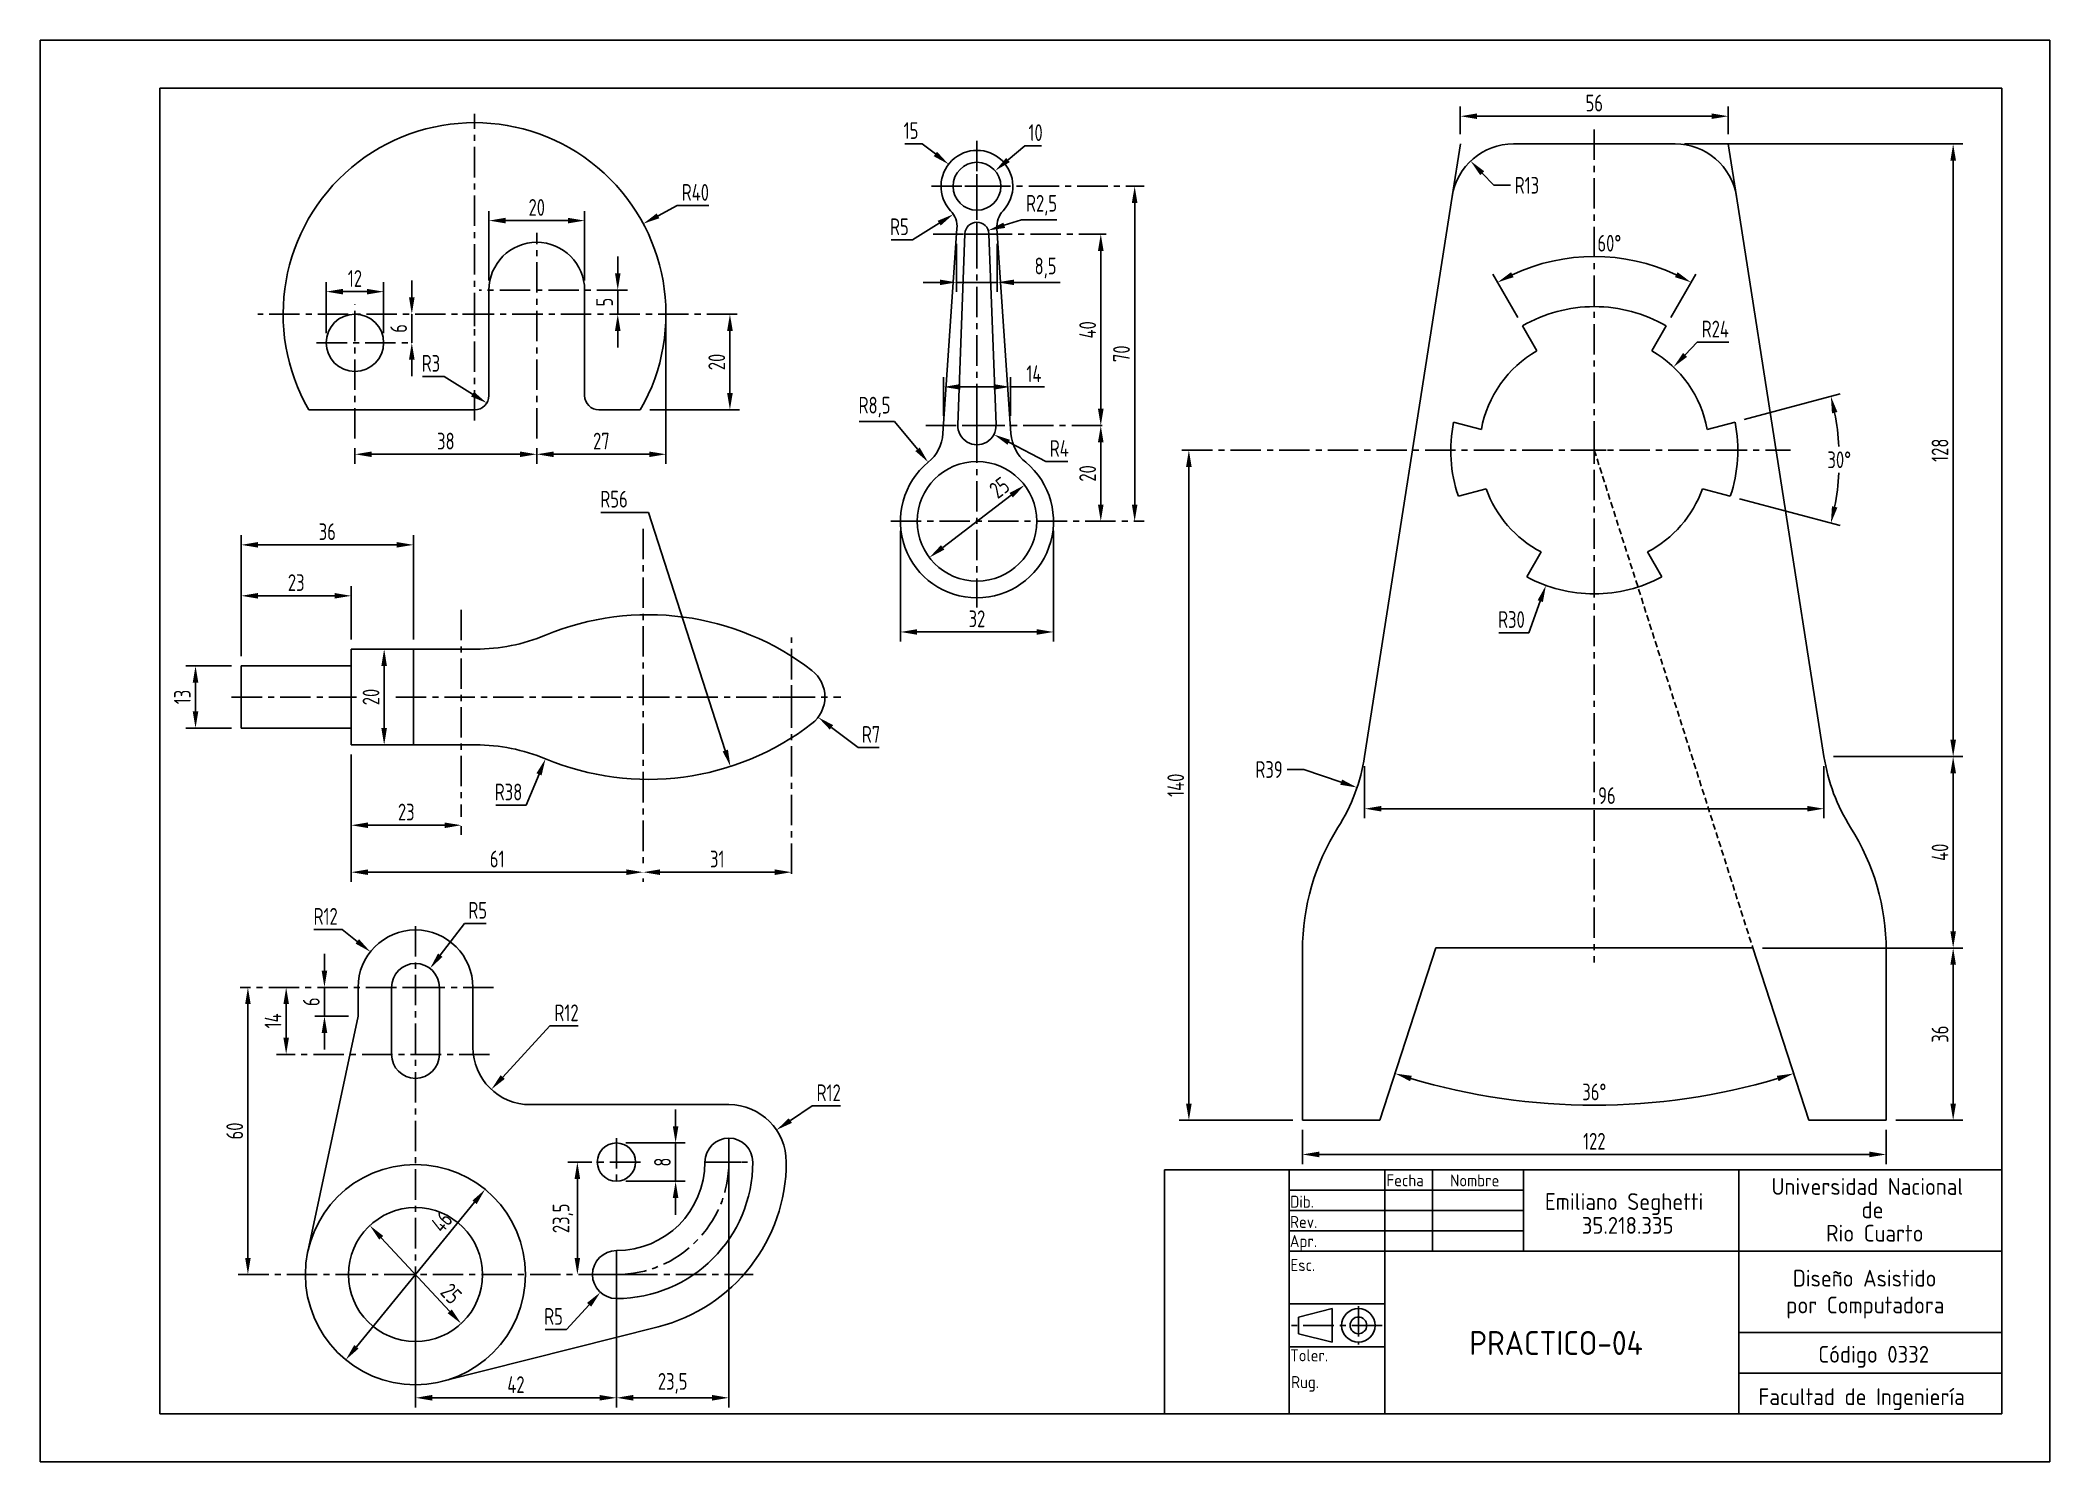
# Model space of a CAD drawing. Header units: inches. Extents: x 0 to 420, y 0 to 297.
import ezdxf

# ---------------------------------------------------------------- set-up
doc = ezdxf.new("R2010")
doc.units = ezdxf.units.IN
doc.header["$LTSCALE"] = 0.2
doc.header["$MEASUREMENT"] = 0
doc.linetypes.add('CENTER', pattern=[50.8, 31.75, -6.35, 6.35, -6.35])
doc.linetypes.add('HIDDEN', pattern=[9.525, 6.35, -3.175])
doc.layers.add('1', color=1, linetype='CENTER')
doc.layers.add('2', color=5, linetype='HIDDEN')
doc.styles.add('Mazufri', font='isocp.shx', dxfattribs={"width": 0.8})
doc.dimstyles.new('mazufri', dxfattribs={"dimtxt": 3.5, "dimasz": 3.5, "dimexe": 2, "dimexo": 2, "dimgap": 1, "dimtad": 1, "dimzin": 9, "dimtxsty": 'Mazufri', "dimblk2": 'CLOSEDBLANK', "dimcen": 2.5, "dimclrd": 1, "dimclre": 1, "dimclrt": 5, "dimadec": 0, "dimazin": 0, "dimtm": 1e-09, "dimtfac": 1, "dimtdec": 0, "dimtmove": 0, "dimatfit": 3, "dimfxl": 0, "dimarcsym": 0})
doc.dimstyles.new('mazufri radio', dxfattribs={"dimtxt": 3.5, "dimasz": 3.5, "dimexe": 2, "dimexo": 2, "dimgap": 1, "dimtad": 1, "dimtih": 1, "dimtoh": 1, "dimzin": 9, "dimtxsty": 'Mazufri', "dimcen": 2.5, "dimclrd": 1, "dimclre": 1, "dimclrt": 5, "dimadec": 0, "dimazin": 0, "dimtm": 1e-09, "dimtfac": 1, "dimtmove": 0, "dimatfit": 3, "dimfxl": 0, "dimarcsym": 0})

msp = doc.modelspace()

# ---------------------------------------------------------------- texts
at = {"color": 5, "style": 'Mazufri'}
for s, height, p in [('Fecha', 2.5, (281.361, 57.559)), ('Nombre', 2.5, (294.665, 57.539)), ('Universidad Nacional', 3.5, (361.838, 55.767)), ('Dib.', 2.5, (261.222, 53.085)), ('Emiliano Seghetti', 3.5, (314.489, 52.619)), ('Rev.', 2.5, (261.222, 48.86)), ('35.218.335', 3.5, (322.192, 47.637)), ('de', 3.5, (380.653, 50.887)), ('Apr.', 2.5, (261.158, 44.858)), ('Rio Cuarto', 3.5, (373.236, 46.008)), ('Esc.', 2.5, (261.318, 39.857)), ('Diseño Asistido', 3.5, (366.292, 36.61)), ('por Computadora', 3.5, (364.908, 31.008)), ('PRACTICO-04', 5, (298.673, 22.322)), ('Toler.', 2.5, (261.259, 20.989)), ('Código 0332', 3.5, (371.607, 20.707)), ('Rug.', 2.5, (261.451, 15.41)), ('Facultad de Ingeniería', 3.5, (359.124, 11.852))]:
    msp.add_text(s, height=height, dxfattribs=at).set_placement(p)
at = {"color": 5, "char_height": 3.5, "attachment_point": 5, "style": 'Mazufri'}
for s, insert in [('60°', (327.94, 254.584)), ('96', (327.431, 139.187))]:
    msp.add_mtext(s, dxfattribs=dict(at, insert=insert))

# ---------------------------------------------------------------- blocks, each defined once
blk = doc.blocks.new('*D11')
at = {"color": 1, "lineweight": -2}
for p, q in [((42.01, 168.28), (42.01, 182.92)), ((45.51, 180.92), (61.51, 180.92)), ((65.01, 171.78), (65.01, 182.92))]:
    blk.add_line(p, q, dxfattribs=at)
at = {"color": 1}
for points in [[(45.51, 181.51), (45.51, 180.34), (42.01, 180.92)], [(61.51, 181.51), (61.51, 180.34), (65.01, 180.92)]]:
    blk.add_solid(points, dxfattribs=at)
at = {"layer": 'Defpoints', "color": 0}
for p in [(65.01, 180.92), (65.01, 169.78), (42.01, 166.28)]:
    blk.add_point(p, dxfattribs=at)
at = {"color": 5, "insert": (53.51, 183.68), "char_height": 3.5, "attachment_point": 5, "style": 'Mazufri'}
blk.add_mtext('23', dxfattribs=at)
blk = doc.blocks.new('_ClosedBlank')
at = {"color": 0, "linetype": 'ByBlock', "lineweight": -2}
for p, q in [((-1, 0.17), (0, 0)), ((-1, 0.17), (-1, -0.17)), ((0, 0), (-1, -0.17))]:
    blk.add_line(p, q, dxfattribs=at)
blk = doc.blocks.new('*D12')
at = {"color": 1, "lineweight": -2}
for p, q in [((42.01, 168.28), (42.01, 193.57)), ((78.01, 171.78), (78.01, 193.57)), ((45.51, 191.57), (74.51, 191.57))]:
    blk.add_line(p, q, dxfattribs=at)
at = {"color": 1}
for points in [[(45.51, 192.15), (45.51, 190.99), (42.01, 191.57)], [(74.51, 192.15), (74.51, 190.99), (78.01, 191.57)]]:
    blk.add_solid(points, dxfattribs=at)
at = {"layer": 'Defpoints', "color": 0}
for p in [(78.01, 191.57), (78.01, 169.78), (42.01, 166.28)]:
    blk.add_point(p, dxfattribs=at)
at = {"color": 5, "insert": (60.01, 194.32), "char_height": 3.5, "attachment_point": 5, "style": 'Mazufri'}
blk.add_mtext('36', dxfattribs=at)
blk = doc.blocks.new('*D13')
at = {"color": 1, "lineweight": -2}
for p, q in [((40.01, 166.28), (30.46, 166.28)), ((32.46, 162.78), (32.46, 156.78)), ((40.01, 153.28), (30.46, 153.28))]:
    blk.add_line(p, q, dxfattribs=at)
at = {"color": 1}
for points in [[(31.88, 162.78), (33.05, 162.78), (32.46, 166.28)], [(31.88, 156.78), (33.05, 156.78), (32.46, 153.28)]]:
    blk.add_solid(points, dxfattribs=at)
at = {"layer": 'Defpoints', "color": 0}
for p in [(42.01, 166.28), (32.46, 153.28), (42.01, 153.28)]:
    blk.add_point(p, dxfattribs=at)
at = {"color": 5, "insert": (29.71, 159.78), "char_height": 3.5, "attachment_point": 5, "rotation": 90, "style": 'Mazufri'}
blk.add_mtext('13', dxfattribs=at)
blk = doc.blocks.new('*D14')
at = {"color": 1, "lineweight": -2}
for p, q in [((65.01, 147.78), (65.01, 130.99)), ((68.51, 132.99), (84.51, 132.99)), ((88.01, 132.78), (88.01, 130.99))]:
    blk.add_line(p, q, dxfattribs=at)
at = {"color": 1}
for points in [[(68.51, 133.57), (68.51, 132.4), (65.01, 132.99)], [(84.51, 133.57), (84.51, 132.4), (88.01, 132.99)]]:
    blk.add_solid(points, dxfattribs=at)
at = {"layer": 'Defpoints', "color": 0}
for p in [(65.01, 149.78), (88.01, 134.78), (88.01, 132.99)]:
    blk.add_point(p, dxfattribs=at)
at = {"color": 5, "insert": (76.51, 135.74), "char_height": 3.5, "attachment_point": 5, "style": 'Mazufri'}
blk.add_mtext('23', dxfattribs=at)
blk = doc.blocks.new('*D15')
at = {"color": 1, "lineweight": -2}
for p, q in [((65.01, 147.78), (65.01, 121.18)), ((68.51, 123.18), (122.51, 123.18)), ((126.01, 121.88), (126.01, 121.18))]:
    blk.add_line(p, q, dxfattribs=at)
at = {"color": 1}
for points in [[(68.51, 123.76), (68.51, 122.6), (65.01, 123.18)], [(122.51, 123.76), (122.51, 122.6), (126.01, 123.18)]]:
    blk.add_solid(points, dxfattribs=at)
at = {"layer": 'Defpoints', "color": 0}
for p in [(65.01, 149.78), (126.01, 123.88), (126.01, 123.18)]:
    blk.add_point(p, dxfattribs=at)
at = {"color": 5, "insert": (95.51, 125.93), "char_height": 3.5, "attachment_point": 5, "style": 'Mazufri'}
blk.add_mtext('61', dxfattribs=at)
blk = doc.blocks.new('*D16')
at = {"color": 1, "lineweight": -2}
for p, q in [((126.01, 121.88), (126.01, 121.18)), ((129.51, 123.18), (153.51, 123.18)), ((157.01, 124.83), (157.01, 125.18))]:
    blk.add_line(p, q, dxfattribs=at)
at = {"color": 1}
for points in [[(129.51, 123.76), (129.51, 122.6), (126.01, 123.18)], [(153.51, 123.76), (153.51, 122.6), (157.01, 123.18)]]:
    blk.add_solid(points, dxfattribs=at)
at = {"layer": 'Defpoints', "color": 0}
for p in [(126.01, 123.88), (157.01, 123.18), (157.01, 122.83)]:
    blk.add_point(p, dxfattribs=at)
at = {"color": 5, "insert": (141.51, 125.93), "char_height": 3.5, "attachment_point": 5, "style": 'Mazufri'}
blk.add_mtext('31', dxfattribs=at)
blk = doc.blocks.new('*D17')
at = {"color": 1, "lineweight": -2}
for p, q in [((73.51, 169.78), (73.89, 169.78)), ((71.89, 166.28), (71.89, 153.28)), ((73.51, 149.78), (73.89, 149.78))]:
    blk.add_line(p, q, dxfattribs=at)
at = {"color": 1}
for points in [[(71.3, 166.28), (72.47, 166.28), (71.89, 169.78)], [(71.3, 153.28), (72.47, 153.28), (71.89, 149.78)]]:
    blk.add_solid(points, dxfattribs=at)
at = {"layer": 'Defpoints', "color": 0}
for p in [(71.51, 169.78), (71.51, 149.78), (71.89, 149.78)]:
    blk.add_point(p, dxfattribs=at)
at = {"color": 5, "insert": (69.14, 159.78), "char_height": 3.5, "attachment_point": 5, "rotation": 90, "style": 'Mazufri'}
blk.add_mtext('20', dxfattribs=at)
blk = doc.blocks.new('*D18')
at = {"color": 1, "lineweight": -2}
for p, q in [((154.51, 159.78), (159.51, 159.78)), ((157.01, 157.28), (157.01, 162.28)), ((170.96, 149.21), (165.38, 153.44)), ((175.32, 149.21), (170.96, 149.21))]:
    blk.add_line(p, q, dxfattribs=at)
at = {"color": 1}
blk.add_solid([(165.73, 153.9), (165.03, 152.97), (162.59, 155.55)], dxfattribs=at)
at = {"layer": 'Defpoints', "color": 0}
for p in [(157.01, 159.78), (162.59, 155.55)]:
    blk.add_point(p, dxfattribs=at)
at = {"color": 5, "insert": (173.64, 151.96), "char_height": 3.5, "attachment_point": 5, "style": 'Mazufri'}
blk.add_mtext('R7', dxfattribs=at)
blk = doc.blocks.new('*D19')
at = {"color": 1, "lineweight": -2}
for p, q in [((117.2, 198.36), (127.16, 198.36)), ((127.16, 198.36), (143.18, 148.61))]:
    blk.add_line(p, q, dxfattribs=at)
at = {"color": 1}
blk.add_solid([(143.74, 148.79), (142.63, 148.43), (144.26, 145.28)], dxfattribs=at)
at = {"layer": 'Defpoints', "color": 0}
for p in [(127.09, 198.58), (144.26, 145.28)]:
    blk.add_point(p, dxfattribs=at)
at = {"color": 5, "insert": (119.93, 201.11), "char_height": 3.5, "attachment_point": 5, "style": 'Mazufri'}
blk.add_mtext('R56', dxfattribs=at)
blk = doc.blocks.new('*D20')
at = {"layer": '1', "color": 1, "linetype": 'ByBlock', "lineweight": -2}
for p, q in [((180.68, 275.37), (184.32, 275.37)), ((184.32, 275.37), (187.09, 273.23)), ((195.78, 263.99), (195.78, 268.99)), ((193.28, 266.49), (198.28, 266.49))]:
    blk.add_line(p, q, dxfattribs=at)
at = {"layer": '1', "color": 1, "linetype": 'ByBlock'}
blk.add_solid([(187.44, 273.69), (186.73, 272.77), (189.85, 271.08)], dxfattribs=at)
at = {"layer": 'Defpoints', "color": 0, "linetype": 'ByBlock'}
for p in [(189.85, 271.08), (201.7, 261.89)]:
    blk.add_point(p, dxfattribs=at)
at = {"layer": '1', "color": 5, "linetype": 'ByBlock', "insert": (182, 278.12), "char_height": 3.5, "attachment_point": 5, "style": 'Mazufri'}
blk.add_mtext('15', dxfattribs=at)
blk = doc.blocks.new('*D21')
at = {"color": 1, "lineweight": -2}
blk.add_line((188.62, 191.03), (202.94, 201.94), dxfattribs=at)
at = {"color": 1}
for points in [[(202.58, 202.4), (203.29, 201.47), (205.72, 204.06)], [(188.26, 191.5), (188.97, 190.57), (185.83, 188.91)]]:
    blk.add_solid(points, dxfattribs=at)
at = {"layer": 'Defpoints', "color": 0}
for p in [(205.72, 204.06), (185.83, 188.91)]:
    blk.add_point(p, dxfattribs=at)
at = {"color": 5, "insert": (194.11, 198.67), "char_height": 3.5, "attachment_point": 5, "rotation": 37.2868, "style": 'Mazufri'}
blk.add_mtext('          25', dxfattribs=at)
blk = doc.blocks.new('*D22')
at = {"color": 1, "lineweight": -2}
blk.add_line((221.66, 199.99), (221.66, 212.99), dxfattribs=at)
at = {"color": 1}
for points in [[(221.07, 212.99), (222.24, 212.99), (221.66, 216.49)], [(221.07, 199.99), (222.24, 199.99), (221.66, 196.49)]]:
    blk.add_solid(points, dxfattribs=at)
at = {"layer": 'Defpoints', "color": 0}
for p in [(195.78, 216.49), (221.66, 216.49), (195.78, 196.49)]:
    blk.add_point(p, dxfattribs=at)
at = {"color": 5, "insert": (218.91, 206.49), "char_height": 3.5, "attachment_point": 5, "rotation": 90, "style": 'Mazufri'}
blk.add_mtext('20', dxfattribs=at)
blk = doc.blocks.new('*D23')
at = {"color": 1, "lineweight": -2}
blk.add_line((221.66, 219.99), (221.66, 252.99), dxfattribs=at)
at = {"color": 1}
for points in [[(221.07, 252.99), (222.24, 252.99), (221.66, 256.49)], [(221.07, 219.99), (222.24, 219.99), (221.66, 216.49)]]:
    blk.add_solid(points, dxfattribs=at)
at = {"layer": 'Defpoints', "color": 0}
for p in [(195.78, 256.49), (221.66, 256.49), (195.78, 216.49)]:
    blk.add_point(p, dxfattribs=at)
at = {"color": 5, "insert": (218.91, 236.49), "char_height": 3.5, "attachment_point": 5, "rotation": 90, "style": 'Mazufri'}
blk.add_mtext('40', dxfattribs=at)
blk = doc.blocks.new('*D24')
at = {"color": 1, "lineweight": -2}
blk.add_line((228.74, 199.99), (228.74, 262.99), dxfattribs=at)
at = {"color": 1}
for points in [[(228.15, 262.99), (229.32, 262.99), (228.74, 266.49)], [(228.15, 199.99), (229.32, 199.99), (228.74, 196.49)]]:
    blk.add_solid(points, dxfattribs=at)
at = {"layer": 'Defpoints', "color": 0}
for p in [(195.78, 266.49), (228.74, 266.49), (195.78, 196.49)]:
    blk.add_point(p, dxfattribs=at)
at = {"color": 5, "insert": (225.99, 231.49), "char_height": 3.5, "attachment_point": 5, "rotation": 90, "style": 'Mazufri'}
blk.add_mtext('70', dxfattribs=at)
blk = doc.blocks.new('*D25')
at = {"color": 1, "lineweight": -2}
for p, q in [((205.77, 274.94), (202.27, 271.98)), ((209.29, 274.94), (205.77, 274.94)), ((195.78, 263.99), (195.78, 268.99)), ((193.28, 266.49), (198.28, 266.49))]:
    blk.add_line(p, q, dxfattribs=at)
at = {"color": 1}
blk.add_solid([(201.89, 272.42), (202.64, 271.53), (199.59, 269.72)], dxfattribs=at)
at = {"layer": 'Defpoints', "color": 0}
for p in [(199.59, 269.72), (191.96, 263.26)]:
    blk.add_point(p, dxfattribs=at)
at = {"color": 5, "insert": (208.03, 277.69), "char_height": 3.5, "attachment_point": 5, "style": 'Mazufri'}
blk.add_mtext('10', dxfattribs=at)
blk = doc.blocks.new('*D26')
at = {"color": 1, "lineweight": -2}
for p, q in [((179.78, 194.49), (179.78, 171.37)), ((211.78, 194.49), (211.78, 171.37)), ((208.28, 173.37), (183.28, 173.37))]:
    blk.add_line(p, q, dxfattribs=at)
at = {"color": 1}
for points in [[(183.28, 173.95), (183.28, 172.79), (179.78, 173.37)], [(208.28, 173.95), (208.28, 172.79), (211.78, 173.37)]]:
    blk.add_solid(points, dxfattribs=at)
at = {"layer": 'Defpoints', "color": 0}
for p in [(179.78, 196.49), (211.78, 196.49), (179.78, 173.37)]:
    blk.add_point(p, dxfattribs=at)
at = {"color": 5, "insert": (195.78, 176.12), "char_height": 3.5, "attachment_point": 5, "style": 'Mazufri'}
blk.add_mtext('32', dxfattribs=at)
blk = doc.blocks.new('*D27')
at = {"color": 1, "lineweight": -2}
for p, q in [((65.78, 211.78), (65.78, 208.49)), ((69.28, 210.49), (100.28, 210.49)), ((103.78, 211.78), (103.78, 208.49))]:
    blk.add_line(p, q, dxfattribs=at)
at = {"color": 1}
for points in [[(69.28, 211.07), (69.28, 209.91), (65.78, 210.49)], [(100.28, 211.07), (100.28, 209.91), (103.78, 210.49)]]:
    blk.add_solid(points, dxfattribs=at)
at = {"layer": 'Defpoints', "color": 0}
for p in [(65.78, 213.78), (103.78, 213.78), (103.78, 210.49)]:
    blk.add_point(p, dxfattribs=at)
at = {"color": 5, "insert": (84.78, 213.24), "char_height": 3.5, "attachment_point": 5, "style": 'Mazufri'}
blk.add_mtext('38', dxfattribs=at)
blk = doc.blocks.new('*D28')
at = {"color": 1, "lineweight": -2}
for p, q in [((130.78, 237.78), (130.78, 208.49)), ((103.78, 211.78), (103.78, 208.49)), ((107.28, 210.49), (127.28, 210.49))]:
    blk.add_line(p, q, dxfattribs=at)
at = {"color": 1}
for points in [[(107.28, 211.07), (107.28, 209.91), (103.78, 210.49)], [(127.28, 211.07), (127.28, 209.91), (130.78, 210.49)]]:
    blk.add_solid(points, dxfattribs=at)
at = {"layer": 'Defpoints', "color": 0}
for p in [(130.78, 239.78), (103.78, 213.78), (130.78, 210.49)]:
    blk.add_point(p, dxfattribs=at)
at = {"color": 5, "insert": (117.28, 213.24), "char_height": 3.5, "attachment_point": 5, "style": 'Mazufri'}
blk.add_mtext('27', dxfattribs=at)
blk = doc.blocks.new('*D29')
at = {"color": 1, "lineweight": -2}
for p, q in [((144.15, 236.28), (144.15, 223.28)), ((127.42, 219.78), (146.15, 219.78))]:
    blk.add_line(p, q, dxfattribs=at)
at = {"color": 1}
for points in [[(143.57, 236.28), (144.74, 236.28), (144.15, 239.78)], [(143.57, 223.28), (144.74, 223.28), (144.15, 219.78)]]:
    blk.add_solid(points, dxfattribs=at)
at = {"layer": 'Defpoints', "color": 0}
for p in [(130.78, 239.78), (125.42, 219.78), (144.15, 219.78)]:
    blk.add_point(p, dxfattribs=at)
at = {"color": 5, "insert": (141.4, 229.78), "char_height": 3.5, "attachment_point": 5, "rotation": 90, "style": 'Mazufri'}
blk.add_mtext('20', dxfattribs=at)
blk = doc.blocks.new('*D30')
at = {"color": 1, "lineweight": -2}
for p, q in [((93.78, 246.78), (93.78, 261.31)), ((113.78, 246.78), (113.78, 261.31)), ((110.28, 259.31), (97.28, 259.31))]:
    blk.add_line(p, q, dxfattribs=at)
at = {"color": 1}
for points in [[(97.28, 259.9), (97.28, 258.73), (93.78, 259.31)], [(110.28, 259.9), (110.28, 258.73), (113.78, 259.31)]]:
    blk.add_solid(points, dxfattribs=at)
at = {"layer": 'Defpoints', "color": 0}
for p in [(93.78, 259.31), (93.78, 244.78), (113.78, 244.78)]:
    blk.add_point(p, dxfattribs=at)
at = {"color": 5, "insert": (103.78, 262.06), "char_height": 3.5, "attachment_point": 5, "style": 'Mazufri'}
blk.add_mtext('20', dxfattribs=at)
blk = doc.blocks.new('*D31')
at = {"color": 1, "lineweight": -2}
for p, q in [((120.71, 248.28), (120.71, 251.78)), ((120.71, 244.78), (120.71, 239.78)), ((120.71, 236.28), (120.71, 232.78))]:
    blk.add_line(p, q, dxfattribs=at)
at = {"color": 1}
for points in [[(120.13, 248.28), (121.29, 248.28), (120.71, 244.78)], [(120.13, 236.28), (121.29, 236.28), (120.71, 239.78)]]:
    blk.add_solid(points, dxfattribs=at)
at = {"layer": 'Defpoints', "color": 0}
for p in [(113.78, 244.78), (113.78, 239.78), (120.71, 239.78)]:
    blk.add_point(p, dxfattribs=at)
at = {"color": 5, "insert": (117.96, 242.28), "char_height": 3.5, "attachment_point": 5, "rotation": 90, "style": 'Mazufri'}
blk.add_mtext('5', dxfattribs=at)
blk = doc.blocks.new('*D32')
at = {"color": 1, "lineweight": -2}
for p, q in [((77.67, 243.28), (77.67, 246.78)), ((77.67, 233.78), (77.67, 239.78)), ((77.67, 230.28), (77.67, 226.78))]:
    blk.add_line(p, q, dxfattribs=at)
at = {"color": 1}
for points in [[(77.08, 243.28), (78.25, 243.28), (77.67, 239.78)], [(77.08, 230.28), (78.25, 230.28), (77.67, 233.78)]]:
    blk.add_solid(points, dxfattribs=at)
at = {"layer": 'Defpoints', "color": 0}
for p in [(65.78, 239.78), (77.67, 239.78), (71.78, 233.78)]:
    blk.add_point(p, dxfattribs=at)
at = {"color": 5, "insert": (74.92, 236.78), "char_height": 3.5, "attachment_point": 5, "rotation": 90, "style": 'Mazufri'}
blk.add_mtext('6', dxfattribs=at)
blk = doc.blocks.new('*D33')
at = {"color": 1, "lineweight": -2}
for p, q in [((59.78, 235.78), (59.78, 246.47)), ((68.28, 244.47), (63.28, 244.47)), ((71.78, 235.78), (71.78, 246.47))]:
    blk.add_line(p, q, dxfattribs=at)
at = {"color": 1}
for points in [[(63.28, 245.05), (63.28, 243.88), (59.78, 244.47)], [(68.28, 245.05), (68.28, 243.88), (71.78, 244.47)]]:
    blk.add_solid(points, dxfattribs=at)
at = {"layer": 'Defpoints', "color": 0}
for p in [(59.78, 244.47), (59.78, 233.78), (71.78, 233.78)]:
    blk.add_point(p, dxfattribs=at)
at = {"color": 5, "insert": (65.78, 247.22), "char_height": 3.5, "attachment_point": 5, "style": 'Mazufri'}
blk.add_mtext('12', dxfattribs=at)
blk = doc.blocks.new('*D34')
at = {"color": 1, "lineweight": -2}
for p, q in [((79.93, 226.74), (84.41, 226.74)), ((84.41, 226.74), (90.35, 223.04))]:
    blk.add_line(p, q, dxfattribs=at)
at = {"color": 1}
blk.add_solid([(90.66, 223.54), (90.05, 222.55), (93.33, 221.2)], dxfattribs=at)
at = {"layer": 'Defpoints', "color": 0}
for p in [(90.78, 222.78), (93.33, 221.2)]:
    blk.add_point(p, dxfattribs=at)
at = {"color": 5, "insert": (81.67, 229.49), "char_height": 3.5, "attachment_point": 5, "style": 'Mazufri'}
blk.add_mtext('R3', dxfattribs=at)
blk = doc.blocks.new('*D35')
at = {"color": 1, "lineweight": -2}
for p, q in [((101.54, 137.18), (104.25, 143.64)), ((95.22, 137.18), (101.54, 137.18))]:
    blk.add_line(p, q, dxfattribs=at)
at = {"color": 1}
blk.add_solid([(103.72, 143.86), (104.79, 143.41), (105.61, 146.86)], dxfattribs=at)
at = {"layer": 'Defpoints', "color": 0}
for p in [(120.32, 181.9), (105.61, 146.86)]:
    blk.add_point(p, dxfattribs=at)
at = {"color": 5, "insert": (97.88, 139.93), "char_height": 3.5, "attachment_point": 5, "style": 'Mazufri'}
blk.add_mtext('R38', dxfattribs=at)
blk = doc.blocks.new('*D36')
at = {"color": 1, "lineweight": -2}
for p, q in [((182.31, 255.27), (187.89, 258.78)), ((177.83, 255.27), (182.31, 255.27))]:
    blk.add_line(p, q, dxfattribs=at)
at = {"color": 1}
blk.add_solid([(187.58, 259.27), (188.2, 258.28), (190.85, 260.64)], dxfattribs=at)
at = {"layer": 'Defpoints', "color": 0}
for p in [(190.85, 260.64), (186.62, 257.98)]:
    blk.add_point(p, dxfattribs=at)
at = {"color": 5, "insert": (179.57, 258.02), "char_height": 3.5, "attachment_point": 5, "style": 'Mazufri'}
blk.add_mtext('R5', dxfattribs=at)
blk = doc.blocks.new('*D37')
at = {"color": 1, "lineweight": -2}
for p, q in [((193.28, 256.49), (198.28, 256.49)), ((195.78, 253.99), (195.78, 258.99)), ((205.07, 259.5), (201.48, 258.34)), ((212.49, 259.5), (205.07, 259.5))]:
    blk.add_line(p, q, dxfattribs=at)
at = {"color": 1}
blk.add_solid([(201.3, 258.89), (201.66, 257.78), (198.16, 257.26)], dxfattribs=at)
at = {"layer": 'Defpoints', "color": 0}
for p in [(195.78, 256.49), (198.16, 257.26)]:
    blk.add_point(p, dxfattribs=at)
at = {"color": 5, "insert": (209.28, 262.52), "char_height": 3.5, "attachment_point": 5, "style": 'Mazufri'}
blk.add_mtext('R2,5', dxfattribs=at)
blk = doc.blocks.new('*D38')
at = {"color": 1, "lineweight": -2}
for p, q in [((171.16, 217.33), (178.57, 217.33)), ((178.57, 217.33), (183.36, 211.53))]:
    blk.add_line(p, q, dxfattribs=at)
at = {"color": 1}
blk.add_solid([(183.81, 211.9), (182.91, 211.15), (185.59, 208.83)], dxfattribs=at)
at = {"layer": 'Defpoints', "color": 0}
for p in [(180.18, 215.38), (185.59, 208.83)]:
    blk.add_point(p, dxfattribs=at)
at = {"color": 5, "insert": (174.37, 220.34), "char_height": 3.5, "attachment_point": 5, "style": 'Mazufri'}
blk.add_mtext('R8,5', dxfattribs=at)
blk = doc.blocks.new('*D39')
at = {"color": 1, "lineweight": -2}
for p, q in [((195.78, 213.99), (195.78, 218.99)), ((193.28, 216.49), (198.28, 216.49)), ((210.16, 208.95), (202.42, 213.01)), ((214.8, 208.95), (210.16, 208.95))]:
    blk.add_line(p, q, dxfattribs=at)
at = {"color": 1}
blk.add_solid([(202.69, 213.52), (202.15, 212.49), (199.32, 214.63)], dxfattribs=at)
at = {"layer": 'Defpoints', "color": 0}
for p in [(195.78, 216.49), (199.32, 214.63)]:
    blk.add_point(p, dxfattribs=at)
at = {"color": 5, "insert": (212.98, 211.7), "char_height": 3.5, "attachment_point": 5, "style": 'Mazufri'}
blk.add_mtext('R4', dxfattribs=at)
blk = doc.blocks.new('*D40')
at = {"color": 1, "lineweight": -2}
for p, q in [((188.78, 218.49), (188.78, 226.57)), ((199.28, 224.57), (192.28, 224.57)), ((202.78, 218.49), (202.78, 226.57))]:
    blk.add_line(p, q, dxfattribs=at)
at = {"color": 1}
for points in [[(192.28, 225.15), (192.28, 223.99), (188.78, 224.57)], [(199.28, 225.15), (199.28, 223.99), (202.78, 224.57)]]:
    blk.add_solid(points, dxfattribs=at)
at = {"layer": 'Defpoints', "color": 0}
for p in [(202.78, 224.57), (188.78, 216.49), (202.78, 216.49)]:
    blk.add_point(p, dxfattribs=at)
at = {"color": 5, "insert": (207.68, 227.32), "char_height": 3.5, "attachment_point": 5, "style": 'Mazufri'}
blk.add_mtext('14', dxfattribs=at)
blk = doc.blocks.new('*D41')
at = {"color": 1, "lineweight": -2}
for p, q in [((191.53, 254.49), (191.53, 244.41)), ((200.03, 254.49), (200.03, 244.41)), ((188.03, 246.41), (184.53, 246.41)), ((191.53, 246.41), (200.03, 246.41)), ((203.53, 246.41), (213.2, 246.41))]:
    blk.add_line(p, q, dxfattribs=at)
at = {"color": 1}
for points in [[(188.03, 246.99), (188.03, 245.83), (191.53, 246.41)], [(203.53, 246.99), (203.53, 245.83), (200.03, 246.41)]]:
    blk.add_solid(points, dxfattribs=at)
at = {"layer": 'Defpoints', "color": 0}
for p in [(191.53, 256.49), (200.03, 256.49), (200.03, 246.41)]:
    blk.add_point(p, dxfattribs=at)
at = {"color": 5, "insert": (210.11, 249.42), "char_height": 3.5, "attachment_point": 5, "style": 'Mazufri'}
blk.add_mtext('8,5', dxfattribs=at)
blk = doc.blocks.new('*D42')
at = {"color": 1, "lineweight": -2}
for p, q in [((132.8, 70.11), (132.8, 73.61)), ((122.43, 66.61), (134.8, 66.61)), ((132.8, 66.61), (132.8, 58.61)), ((122.43, 58.61), (134.8, 58.61)), ((132.8, 55.11), (132.8, 51.61))]:
    blk.add_line(p, q, dxfattribs=at)
at = {"color": 1}
for points in [[(132.21, 70.11), (133.38, 70.11), (132.8, 66.61)], [(132.21, 55.11), (133.38, 55.11), (132.8, 58.61)]]:
    blk.add_solid(points, dxfattribs=at)
at = {"layer": 'Defpoints', "color": 0}
for p in [(120.43, 66.61), (120.43, 58.61), (132.8, 58.61)]:
    blk.add_point(p, dxfattribs=at)
at = {"color": 5, "insert": (130.05, 62.61), "char_height": 3.5, "attachment_point": 5, "rotation": 90, "style": 'Mazufri'}
blk.add_mtext('8', dxfattribs=at)
blk = doc.blocks.new('*D43')
at = {"color": 1, "lineweight": -2}
blk.add_line((112.27, 59.11), (112.27, 42.61), dxfattribs=at)
at = {"color": 1}
for points in [[(111.68, 59.11), (112.85, 59.11), (112.27, 62.61)], [(111.68, 42.61), (112.85, 42.61), (112.27, 39.11)]]:
    blk.add_solid(points, dxfattribs=at)
at = {"layer": 'Defpoints', "color": 0}
for p in [(120.43, 62.61), (112.27, 39.11), (120.43, 39.11)]:
    blk.add_point(p, dxfattribs=at)
at = {"color": 5, "insert": (109.25, 50.86), "char_height": 3.5, "attachment_point": 5, "rotation": 90, "style": 'Mazufri'}
blk.add_mtext('23,5', dxfattribs=at)
blk = doc.blocks.new('*D44')
at = {"color": 1, "lineweight": -2}
for p, q in [((78.43, 37.11), (78.43, 11.37)), ((120.43, 37.11), (120.43, 11.37)), ((81.93, 13.37), (116.93, 13.37))]:
    blk.add_line(p, q, dxfattribs=at)
at = {"color": 1}
for points in [[(81.93, 13.96), (81.93, 12.79), (78.43, 13.37)], [(116.93, 13.96), (116.93, 12.79), (120.43, 13.37)]]:
    blk.add_solid(points, dxfattribs=at)
at = {"layer": 'Defpoints', "color": 0}
for p in [(78.43, 39.11), (120.43, 39.11), (120.43, 13.37)]:
    blk.add_point(p, dxfattribs=at)
at = {"color": 5, "insert": (99.43, 16.12), "char_height": 3.5, "attachment_point": 5, "style": 'Mazufri'}
blk.add_mtext('42', dxfattribs=at)
blk = doc.blocks.new('*D45')
at = {"color": 1, "lineweight": -2}
for p, q in [((143.93, 60.61), (143.93, 11.37)), ((120.43, 37.11), (120.43, 11.37)), ((123.93, 13.37), (140.43, 13.37))]:
    blk.add_line(p, q, dxfattribs=at)
at = {"color": 1}
for points in [[(123.93, 13.96), (123.93, 12.79), (120.43, 13.37)], [(140.43, 13.96), (140.43, 12.79), (143.93, 13.37)]]:
    blk.add_solid(points, dxfattribs=at)
at = {"layer": 'Defpoints', "color": 0}
for p in [(143.93, 62.61), (120.43, 39.11), (143.93, 13.37)]:
    blk.add_point(p, dxfattribs=at)
at = {"color": 5, "insert": (132.18, 16.39), "char_height": 3.5, "attachment_point": 5, "style": 'Mazufri'}
blk.add_mtext('23,5', dxfattribs=at)
blk = doc.blocks.new('*D46')
at = {"color": 1, "lineweight": -2}
for p, q in [((59.41, 102.61), (59.41, 106.11)), ((59.41, 99.11), (59.41, 93.11)), ((64.43, 93.11), (57.41, 93.11)), ((59.41, 89.61), (59.41, 86.11))]:
    blk.add_line(p, q, dxfattribs=at)
at = {"color": 1}
for points in [[(58.83, 102.61), (59.99, 102.61), (59.41, 99.11)], [(58.83, 89.61), (59.99, 89.61), (59.41, 93.11)]]:
    blk.add_solid(points, dxfattribs=at)
at = {"layer": 'Defpoints', "color": 0}
for p in [(78.43, 99.11), (59.41, 93.11), (66.43, 93.11)]:
    blk.add_point(p, dxfattribs=at)
at = {"color": 5, "insert": (56.66, 96.11), "char_height": 3.5, "attachment_point": 5, "rotation": 90, "style": 'Mazufri'}
blk.add_mtext('6', dxfattribs=at)
blk = doc.blocks.new('*D47')
at = {"color": 1, "lineweight": -2}
blk.add_line((51.41, 95.61), (51.41, 88.61), dxfattribs=at)
at = {"color": 1}
for points in [[(50.83, 95.61), (51.99, 95.61), (51.41, 99.11)], [(50.83, 88.61), (51.99, 88.61), (51.41, 85.11)]]:
    blk.add_solid(points, dxfattribs=at)
at = {"layer": 'Defpoints', "color": 0}
for p in [(78.43, 99.11), (51.41, 85.11), (78.43, 85.11)]:
    blk.add_point(p, dxfattribs=at)
at = {"color": 5, "insert": (48.66, 92.11), "char_height": 3.5, "attachment_point": 5, "rotation": 90, "style": 'Mazufri'}
blk.add_mtext('14', dxfattribs=at)
blk = doc.blocks.new('*D48')
at = {"color": 1, "lineweight": -2}
blk.add_line((43.41, 95.61), (43.41, 42.61), dxfattribs=at)
at = {"color": 1}
for points in [[(42.83, 95.61), (43.99, 95.61), (43.41, 99.11)], [(42.83, 42.61), (43.99, 42.61), (43.41, 39.11)]]:
    blk.add_solid(points, dxfattribs=at)
at = {"layer": 'Defpoints', "color": 0}
for p in [(78.43, 99.11), (43.41, 39.11), (78.43, 39.11)]:
    blk.add_point(p, dxfattribs=at)
at = {"color": 5, "insert": (40.66, 69.11), "char_height": 3.5, "attachment_point": 5, "rotation": 90, "style": 'Mazufri'}
blk.add_mtext('60', dxfattribs=at)
blk = doc.blocks.new('*D49')
at = {"color": 1, "lineweight": -2}
for p, q in [((106.53, 91.05), (96.66, 80.37)), ((112.46, 91.05), (106.53, 91.05))]:
    blk.add_line(p, q, dxfattribs=at)
at = {"color": 1}
blk.add_solid([(96.23, 80.77), (97.09, 79.98), (94.28, 77.8)], dxfattribs=at)
at = {"layer": 'Defpoints', "color": 0}
for p in [(102.43, 86.61), (94.28, 77.8)]:
    blk.add_point(p, dxfattribs=at)
at = {"color": 5, "insert": (110, 93.8), "char_height": 3.5, "attachment_point": 5, "style": 'Mazufri'}
blk.add_mtext('R12', dxfattribs=at)
blk = doc.blocks.new('*D50')
at = {"color": 1, "lineweight": -2}
for p, q in [((161.33, 74.35), (156.78, 71.28)), ((167.26, 74.35), (161.33, 74.35)), ((143.93, 60.11), (143.93, 65.11)), ((141.43, 62.61), (146.43, 62.61))]:
    blk.add_line(p, q, dxfattribs=at)
at = {"color": 1}
blk.add_solid([(156.45, 71.77), (157.11, 70.8), (153.88, 69.32)], dxfattribs=at)
at = {"layer": 'Defpoints', "color": 0}
for p in [(153.88, 69.32), (143.93, 62.61)]:
    blk.add_point(p, dxfattribs=at)
at = {"color": 5, "insert": (164.79, 77.1), "char_height": 3.5, "attachment_point": 5, "style": 'Mazufri'}
blk.add_mtext('R12', dxfattribs=at)
blk = doc.blocks.new('*D51')
at = {"color": 1, "lineweight": -2}
for p, q in [((88.71, 112.46), (83.62, 105.85)), ((93.18, 112.46), (88.71, 112.46)), ((78.43, 96.61), (78.43, 101.61)), ((75.93, 99.11), (80.93, 99.11))]:
    blk.add_line(p, q, dxfattribs=at)
at = {"color": 1}
blk.add_solid([(83.15, 106.2), (84.08, 105.49), (81.48, 103.07)], dxfattribs=at)
at = {"layer": 'Defpoints', "color": 0}
for p in [(81.48, 103.07), (78.43, 99.11)]:
    blk.add_point(p, dxfattribs=at)
at = {"color": 5, "insert": (91.44, 115.21), "char_height": 3.5, "attachment_point": 5, "style": 'Mazufri'}
blk.add_mtext('R5', dxfattribs=at)
blk = doc.blocks.new('*D52')
at = {"color": 1, "lineweight": -2}
for p, q in [((57.19, 111.2), (63.12, 111.2)), ((63.12, 111.2), (66.27, 108.72)), ((78.43, 96.61), (78.43, 101.61)), ((75.93, 99.11), (80.93, 99.11))]:
    blk.add_line(p, q, dxfattribs=at)
at = {"color": 1}
blk.add_solid([(66.63, 109.18), (65.9, 108.26), (69.01, 106.55)], dxfattribs=at)
at = {"layer": 'Defpoints', "color": 0}
for p in [(69.01, 106.55), (78.43, 99.11)]:
    blk.add_point(p, dxfattribs=at)
at = {"color": 5, "insert": (59.66, 113.95), "char_height": 3.5, "attachment_point": 5, "style": 'Mazufri'}
blk.add_mtext('R12', dxfattribs=at)
blk = doc.blocks.new('*D53')
at = {"color": 1, "lineweight": -2}
blk.add_line((90.78, 54.21), (66.08, 24.02), dxfattribs=at)
at = {"color": 1}
for points in [[(90.33, 54.57), (91.23, 53.84), (92.99, 56.91)], [(65.63, 24.39), (66.53, 23.65), (63.87, 21.31)]]:
    blk.add_solid(points, dxfattribs=at)
at = {"layer": 'Defpoints', "color": 0}
for p in [(92.99, 56.91), (63.87, 21.31)]:
    blk.add_point(p, dxfattribs=at)
at = {"color": 5, "insert": (76.3, 40.85), "char_height": 3.5, "attachment_point": 5, "rotation": 50.7106, "style": 'Mazufri'}
blk.add_mtext('               46', dxfattribs=at)
blk = doc.blocks.new('*D54')
at = {"color": 1, "lineweight": -2}
blk.add_line((85.59, 31.43), (71.27, 46.79), dxfattribs=at)
at = {"color": 1}
for points in [[(71.7, 47.19), (70.85, 46.4), (68.89, 49.36)], [(86.02, 31.83), (85.16, 31.03), (87.97, 28.87)]]:
    blk.add_solid(points, dxfattribs=at)
at = {"layer": 'Defpoints', "color": 0}
for p in [(68.89, 49.36), (87.97, 28.87)]:
    blk.add_point(p, dxfattribs=at)
at = {"color": 5, "insert": (80.44, 40.99), "char_height": 3.5, "attachment_point": 5, "rotation": 312.9809, "style": 'Mazufri'}
blk.add_mtext('          25', dxfattribs=at)
blk = doc.blocks.new('*D55')
at = {"color": 1, "lineweight": -2}
for p, q in [((117.93, 39.11), (122.93, 39.11)), ((120.43, 36.61), (120.43, 41.61)), ((110.03, 27.62), (114.73, 32.81)), ((105.55, 27.62), (110.03, 27.62))]:
    blk.add_line(p, q, dxfattribs=at)
at = {"color": 1}
blk.add_solid([(114.29, 33.2), (115.16, 32.42), (117.07, 35.41)], dxfattribs=at)
at = {"layer": 'Defpoints', "color": 0}
for p in [(120.43, 39.11), (117.07, 35.41)]:
    blk.add_point(p, dxfattribs=at)
at = {"color": 5, "insert": (107.29, 30.37), "char_height": 3.5, "attachment_point": 5, "style": 'Mazufri'}
blk.add_mtext('R5', dxfattribs=at)
blk = doc.blocks.new('*D56')
at = {"color": 1, "lineweight": -2}
for p, q in [((296.8, 277.34), (296.8, 283.12)), ((352.8, 277.34), (352.8, 283.12)), ((349.3, 281.12), (300.3, 281.12))]:
    blk.add_line(p, q, dxfattribs=at)
at = {"color": 1}
for points in [[(300.3, 281.7), (300.3, 280.54), (296.8, 281.12)], [(349.3, 281.7), (349.3, 280.54), (352.8, 281.12)]]:
    blk.add_solid(points, dxfattribs=at)
at = {"layer": 'Defpoints', "color": 0}
for p in [(296.8, 281.12), (296.8, 275.34), (352.8, 275.34)]:
    blk.add_point(p, dxfattribs=at)
at = {"color": 5, "insert": (324.8, 283.87), "char_height": 3.5, "attachment_point": 5, "style": 'Mazufri'}
blk.add_mtext('56', dxfattribs=at)
blk = doc.blocks.new('*D57')
at = {"color": 1, "lineweight": -2}
for p, q in [((260.59, 144.63), (264.09, 144.63)), ((264.09, 144.63), (271.9, 141.99))]:
    blk.add_line(p, q, dxfattribs=at)
at = {"color": 1}
blk.add_solid([(272.09, 142.54), (271.71, 141.44), (275.21, 140.87)], dxfattribs=at)
at = {"layer": 'Defpoints', "color": 0}
for p in [(238.27, 153.37), (275.21, 140.87)]:
    blk.add_point(p, dxfattribs=at)
at = {"color": 5, "insert": (256.83, 144.63), "char_height": 3.5, "attachment_point": 5, "style": 'Mazufri'}
blk.add_mtext('R39', dxfattribs=at)
blk = doc.blocks.new('*D58')
at = {"color": 1, "lineweight": -2}
blk.add_arc((324.8, 209.34), 134.83, 253.4874, 286.5126, dxfattribs=at)
at = {"color": 1}
for points in [[(286.31, 79.52), (286.65, 80.63), (283.14, 81.12)], [(362.95, 80.63), (363.3, 79.52), (366.47, 81.12)]]:
    blk.add_solid(points, dxfattribs=at)
at = {"layer": 'Defpoints', "color": 0}
for p in [(291.66, 107.34), (357.94, 107.34), (310.71, 75.26), (279.96, 71.34), (369.64, 71.34)]:
    blk.add_point(p, dxfattribs=at)
at = {"color": 5, "insert": (324.8, 77.27), "char_height": 3.5, "attachment_point": 5, "style": 'Mazufri'}
blk.add_mtext('36°', dxfattribs=at)
blk = doc.blocks.new('*D59')
at = {"color": 1, "lineweight": -2}
for p, q in [((303.79, 266.69), (301.37, 269.22)), ((307.29, 266.69), (303.79, 266.69))]:
    blk.add_line(p, q, dxfattribs=at)
at = {"color": 1}
blk.add_solid([(301.79, 269.62), (300.95, 268.81), (298.95, 271.75)], dxfattribs=at)
at = {"layer": 'Defpoints', "color": 0}
for p in [(298.95, 271.75), (307.93, 262.34)]:
    blk.add_point(p, dxfattribs=at)
at = {"color": 5, "insert": (310.72, 266.69), "char_height": 3.5, "attachment_point": 5, "style": 'Mazufri'}
blk.add_mtext('R13', dxfattribs=at)
blk = doc.blocks.new('*D60')
at = {"color": 1, "lineweight": -2}
for p, q in [((322.3, 211.34), (327.3, 211.34)), ((324.8, 208.84), (324.8, 213.84)), ((311.15, 173.22), (313.51, 179.81)), ((304.83, 173.22), (311.15, 173.22))]:
    blk.add_line(p, q, dxfattribs=at)
at = {"color": 1}
blk.add_solid([(312.96, 180), (314.06, 179.61), (314.69, 183.1)], dxfattribs=at)
at = {"layer": 'Defpoints', "color": 0}
for p in [(324.8, 211.34), (314.69, 183.1)]:
    blk.add_point(p, dxfattribs=at)
at = {"color": 5, "insert": (307.49, 175.97), "char_height": 3.5, "attachment_point": 5, "style": 'Mazufri'}
blk.add_mtext('R30', dxfattribs=at)
blk = doc.blocks.new('*D61')
at = {"color": 1, "lineweight": -2}
for p, q in [((346.29, 233.9), (343.77, 231.26)), ((352.89, 233.9), (346.29, 233.9)), ((322.3, 211.34), (327.3, 211.34)), ((324.8, 208.84), (324.8, 213.84))]:
    blk.add_line(p, q, dxfattribs=at)
at = {"color": 1}
blk.add_solid([(343.35, 231.66), (344.19, 230.85), (341.36, 228.72)], dxfattribs=at)
at = {"layer": 'Defpoints', "color": 0}
for p in [(341.36, 228.72), (324.8, 211.34)]:
    blk.add_point(p, dxfattribs=at)
at = {"color": 5, "insert": (350.09, 236.65), "char_height": 3.5, "attachment_point": 5, "style": 'Mazufri'}
blk.add_mtext('R24', dxfattribs=at)
blk = doc.blocks.new('*D62')
at = {"color": 1, "lineweight": -2}
for p, q in [((356.15, 217.74), (376.18, 223.11)), ((355.15, 201.21), (376.18, 195.58))]:
    blk.add_line(p, q, dxfattribs=at)
for start, end in [(3.0792, 11.0821), (348.9179, 356.9208)]:
    blk.add_arc((324.8, 209.34), 51.19, start, end, dxfattribs=at)
at = {"color": 1}
for points in [[(374.47, 219.05), (375.61, 219.32), (374.25, 222.59)], [(375.61, 199.37), (374.47, 199.64), (374.25, 196.09)]]:
    blk.add_solid(points, dxfattribs=at)
at = {"layer": 'Defpoints', "color": 0}
for p in [(348.41, 215.67), (354.22, 217.23), (347.41, 203.29), (353.22, 201.73), (375.8, 204.88)]:
    blk.add_point(p, dxfattribs=at)
at = {"color": 5, "insert": (376, 209.34), "char_height": 3.5, "attachment_point": 5, "style": 'Mazufri'}
blk.add_mtext('30°', dxfattribs=at)
blk = doc.blocks.new('*D63')
at = {"color": 1, "lineweight": -2}
for p, q in [((240.63, 211.34), (242.07, 211.34)), ((240.07, 207.84), (240.07, 74.84)), ((261.8, 71.34), (238.07, 71.34))]:
    blk.add_line(p, q, dxfattribs=at)
at = {"color": 1}
for points in [[(239.48, 207.84), (240.65, 207.84), (240.07, 211.34)], [(239.48, 74.84), (240.65, 74.84), (240.07, 71.34)]]:
    blk.add_solid(points, dxfattribs=at)
at = {"layer": 'Defpoints', "color": 0}
for p in [(238.63, 211.34), (240.07, 71.34), (263.8, 71.34)]:
    blk.add_point(p, dxfattribs=at)
at = {"color": 5, "insert": (237.32, 141.34), "char_height": 3.5, "attachment_point": 5, "rotation": 90, "style": 'Mazufri'}
blk.add_mtext('140', dxfattribs=at)
blk = doc.blocks.new('*D64')
at = {"color": 1, "lineweight": -2}
for p, q in [((263.8, 69.34), (263.8, 62.21)), ((385.8, 69.34), (385.8, 62.21)), ((382.3, 64.21), (267.3, 64.21))]:
    blk.add_line(p, q, dxfattribs=at)
at = {"color": 1}
for points in [[(267.3, 64.8), (267.3, 63.63), (263.8, 64.21)], [(382.3, 64.8), (382.3, 63.63), (385.8, 64.21)]]:
    blk.add_solid(points, dxfattribs=at)
at = {"layer": 'Defpoints', "color": 0}
for p in [(263.8, 71.34), (385.8, 71.34), (263.8, 64.21)]:
    blk.add_point(p, dxfattribs=at)
at = {"color": 5, "insert": (324.8, 66.96), "char_height": 3.5, "attachment_point": 5, "style": 'Mazufri'}
blk.add_mtext('122', dxfattribs=at)
blk = doc.blocks.new('*D65')
at = {"color": 1, "lineweight": -2}
for p, q in [((359.94, 107.34), (401.8, 107.34)), ((399.8, 103.84), (399.8, 74.84)), ((387.8, 71.34), (401.8, 71.34))]:
    blk.add_line(p, q, dxfattribs=at)
at = {"color": 1}
for points in [[(399.22, 103.84), (400.39, 103.84), (399.8, 107.34)], [(399.22, 74.84), (400.39, 74.84), (399.8, 71.34)]]:
    blk.add_solid(points, dxfattribs=at)
at = {"layer": 'Defpoints', "color": 0}
for p in [(357.94, 107.34), (385.8, 71.34), (399.8, 71.34)]:
    blk.add_point(p, dxfattribs=at)
at = {"color": 5, "insert": (397.05, 89.34), "char_height": 3.5, "attachment_point": 5, "rotation": 90, "style": 'Mazufri'}
blk.add_mtext('36', dxfattribs=at)
blk = doc.blocks.new('*D66')
at = {"color": 1, "lineweight": -2}
for p, q in [((374.8, 147.34), (401.8, 147.34)), ((399.8, 143.84), (399.8, 110.84)), ((387.8, 107.34), (401.8, 107.34))]:
    blk.add_line(p, q, dxfattribs=at)
at = {"color": 1}
for points in [[(399.22, 143.84), (400.39, 143.84), (399.8, 147.34)], [(399.22, 110.84), (400.39, 110.84), (399.8, 107.34)]]:
    blk.add_solid(points, dxfattribs=at)
at = {"layer": 'Defpoints', "color": 0}
for p in [(372.8, 147.34), (385.8, 107.34), (399.8, 107.34)]:
    blk.add_point(p, dxfattribs=at)
at = {"color": 5, "insert": (397.05, 127.34), "char_height": 3.5, "attachment_point": 5, "rotation": 90, "style": 'Mazufri'}
blk.add_mtext('40', dxfattribs=at)
blk = doc.blocks.new('*D67')
at = {"color": 1, "lineweight": -2}
for p, q in [((343.68, 275.34), (401.8, 275.34)), ((399.8, 271.84), (399.8, 150.84)), ((374.8, 147.34), (401.8, 147.34))]:
    blk.add_line(p, q, dxfattribs=at)
at = {"color": 1}
for points in [[(399.22, 271.84), (400.39, 271.84), (399.8, 275.34)], [(399.22, 150.84), (400.39, 150.84), (399.8, 147.34)]]:
    blk.add_solid(points, dxfattribs=at)
at = {"layer": 'Defpoints', "color": 0}
for p in [(341.68, 275.34), (372.8, 147.34), (399.8, 147.34)]:
    blk.add_point(p, dxfattribs=at)
at = {"color": 5, "insert": (397.05, 211.34), "char_height": 3.5, "attachment_point": 5, "rotation": 90, "style": 'Mazufri'}
blk.add_mtext('128', dxfattribs=at)
blk = doc.blocks.new('*D68')
at = {"color": 1, "lineweight": -2}
for p, q in [((133.13, 262.45), (129.13, 260.31)), ((139.73, 262.45), (133.13, 262.45)), ((88.28, 239.78), (93.28, 239.78)), ((90.78, 237.28), (90.78, 242.28))]:
    blk.add_line(p, q, dxfattribs=at)
at = {"color": 1}
blk.add_solid([(128.85, 260.82), (129.4, 259.8), (126.04, 258.66)], dxfattribs=at)
at = {"layer": 'Defpoints', "color": 0}
for p in [(126.04, 258.66), (90.78, 239.78)]:
    blk.add_point(p, dxfattribs=at)
at = {"color": 5, "insert": (136.93, 265.2), "char_height": 3.5, "attachment_point": 5, "style": 'Mazufri'}
blk.add_mtext('R40', dxfattribs=at)

# ---------------------------------------------------------------- dimensions: what is measured, and where the dimension line sits
for base, p1, p2, dimstyle, picture, middle in [((296.803, 281.121), (352.803, 275.345), (296.803, 275.345), 'mazufri radio', '*D56', (324.803, 283.871)), ((93.778, 259.313), (113.778, 244.779), (93.778, 244.779), 'mazufri', '*D30', (103.778, 262.064)), ((59.778, 244.468), (71.778, 233.779), (59.778, 233.779), 'mazufri', '*D33', (65.778, 247.218)), ((103.778, 210.491), (65.778, 213.779), (103.778, 213.779), 'mazufri radio', '*D27', (84.778, 213.241)), ((78.011, 191.571), (42.011, 166.278), (78.011, 169.778), 'mazufri', '*D12', (60.011, 194.321)), ((179.777, 173.372), (211.777, 196.487), (179.777, 196.487), 'mazufri radio', '*D26', (195.777, 176.122)), ((65.011, 180.925), (42.011, 166.278), (65.011, 169.778), 'mazufri', '*D11', (53.511, 183.675)), ((88.011, 132.988), (65.011, 149.778), (88.011, 134.778), 'mazufri', '*D14', (76.511, 135.738)), ((126.011, 123.179), (65.011, 149.778), (126.011, 123.878), 'mazufri', '*D15', (95.511, 125.929)), ((263.803, 64.212), (385.803, 71.345), (263.803, 71.345), 'mazufri', '*D64', (324.803, 66.963)), ((120.43, 13.373), (78.43, 39.113), (120.43, 39.113), 'mazufri', '*D44', (99.43, 16.123))]:
    dim = msp.add_linear_dim(base=base, p1=p1, p2=p2, dimstyle=dimstyle)
    dim.commit()
    dim.dimension.update_dxf_attribs({"geometry": picture, "text_midpoint": middle})
dim = msp.add_diameter_dim_2p(p1=(191.96, 263.256), p2=(199.593, 269.717), text='10', dimstyle='mazufri radio', override={"dimtofl": 0, "dimtmove": 1})
dim.commit()
dim.dimension.update_dxf_attribs({"geometry": '*D25', "text_midpoint": (205.77, 274.944), "dimtype": 163})
for base, p1, p2, picture, middle in [((399.803, 147.345), (341.676, 275.345), (372.803, 147.345), '*D67', (397.053, 211.345)), ((240.066, 71.345), (238.632, 211.345), (263.803, 71.345), '*D63', (237.316, 141.345)), ((71.886, 149.778), (71.511, 169.778), (71.511, 149.778), '*D17', (69.136, 159.778)), ((32.462, 153.278), (42.011, 166.278), (42.011, 153.278), '*D13', (29.712, 159.778)), ((399.803, 107.345), (372.803, 147.345), (385.803, 107.345), '*D66', (397.053, 127.345)), ((399.803, 71.345), (357.945, 107.345), (385.803, 71.345), '*D65', (397.053, 89.345)), ((132.797, 58.613), (120.43, 66.613), (120.43, 58.613), '*D42', (130.047, 62.613))]:
    dim = msp.add_linear_dim(base=base, p1=p1, p2=p2, angle=90, dimstyle='mazufri')
    dim.commit()
    dim.dimension.update_dxf_attribs({"geometry": picture, "text_midpoint": middle})
for center, mpoint, picture, middle in [((307.929, 262.345), (298.954, 271.749), '*D59', (310.725, 266.685)), ((127.087, 198.58), (144.255, 145.276), '*D19', (119.93, 198.355))]:
    dim = msp.add_radius_dim(center=center, mpoint=mpoint, dimstyle='mazufri radio')
    dim.commit()
    dim.dimension.update_dxf_attribs({"geometry": picture, "text_midpoint": middle, "dimtype": 164})
for center, mpoint, override, picture, middle in [((90.778, 239.779), (126.043, 258.658), {"dimtofl": 0}, '*D68', (136.926, 262.449)), ((195.777, 256.487), (198.155, 257.258), {"dimtofl": 0}, '*D37', (209.282, 259.502)), ((186.618, 257.98), (190.852, 260.639), {"dimtmove": 1}, '*D36', (182.308, 255.274)), ((324.803, 211.345), (341.357, 228.722), {"dimtofl": 0}, '*D61', (350.088, 233.899)), ((90.778, 222.779), (93.326, 221.195), {"dimcen": 0, "dimtmove": 1}, '*D34', (84.408, 226.738)), ((180.181, 215.381), (185.592, 208.826), {"dimtmove": 1}, '*D38', (178.574, 217.329)), ((195.777, 216.487), (199.32, 214.63), {"dimtofl": 0}, '*D39', (212.978, 208.951)), ((238.27, 153.365), (275.214, 140.87), {"dimtmove": 1}, '*D57', (264.088, 144.633)), ((78.43, 99.113), (69.013, 106.55), {"dimtofl": 0}, '*D52', (59.656, 111.204)), ((78.43, 99.113), (81.481, 103.074), {"dimtofl": 0}, '*D51', (91.444, 112.455)), ((102.43, 86.613), (94.284, 77.802), {"dimtmove": 1}, '*D49', (106.533, 91.051)), ((143.93, 62.613), (153.878, 69.325), {"dimtofl": 0, "dimtmove": 0}, '*D50', (164.792, 74.352))]:
    dim = msp.add_radius_dim(center=center, mpoint=mpoint, dimstyle='mazufri radio', override=override)
    dim.commit()
    dim.dimension.update_dxf_attribs({"geometry": picture, "text_midpoint": middle, "dimtype": 164})
for base, p1, p2, override, picture, middle in [((228.736, 266.487), (195.777, 196.487), (195.777, 266.487), {"dimse1": 1, "dimse2": 1}, '*D24', (225.986, 231.487)), ((221.657, 256.487), (195.777, 216.487), (195.777, 256.487), {"dimse1": 1, "dimse2": 1, "dimsd1": 0, "dimsd2": 0, "dimtmove": 1}, '*D23', (218.907, 236.487)), ((120.711, 239.779), (113.778, 244.779), (113.778, 239.779), {"dimse1": 1, "dimse2": 1}, '*D31', (117.961, 242.279)), ((77.668, 239.779), (71.778, 233.779), (65.778, 239.779), {"dimse1": 1, "dimse2": 1}, '*D32', (74.918, 236.779)), ((144.152, 219.779), (130.778, 239.779), (125.419, 219.779), {"dimse1": 1}, '*D29', (141.402, 229.779)), ((221.657, 216.487), (195.777, 196.487), (195.777, 216.487), {"dimse1": 1, "dimse2": 1, "dimsd1": 0, "dimsd2": 0}, '*D22', (218.906, 206.487)), ((59.41, 93.113), (78.43, 99.113), (66.43, 93.113), {"dimse1": 1, "dimse2": 0, "dimsd1": 0, "dimsd2": 0}, '*D46', (56.66, 96.113)), ((43.41, 39.113), (78.43, 99.113), (78.43, 39.113), {"dimse1": 1, "dimse2": 1}, '*D48', (40.66, 69.113)), ((51.41, 85.113), (78.43, 99.113), (78.43, 85.113), {"dimse1": 1, "dimse2": 1}, '*D47', (48.66, 92.113)), ((112.266, 39.113), (120.43, 62.613), (120.43, 39.113), {"dimse1": 1, "dimse2": 1}, '*D43', (109.253, 50.863))]:
    dim = msp.add_linear_dim(base=base, p1=p1, p2=p2, angle=90, dimstyle='mazufri', override=override)
    dim.commit()
    dim.dimension.update_dxf_attribs({"geometry": picture, "text_midpoint": middle})
dim = msp.add_linear_dim(base=(200.027, 246.41), p1=(191.527, 256.487), p2=(200.027, 256.487), dimstyle='mazufri radio')
dim.commit()
dim.dimension.update_dxf_attribs({"geometry": '*D41', "text_midpoint": (210.115, 246.41), "dimtype": 160})
for base, p1, p2, dimstyle, picture, middle in [((130.778, 210.491), (103.778, 213.779), (130.778, 239.779), 'mazufri radio', '*D28', (117.278, 213.242)), ((157.011, 123.179), (126.011, 123.878), (157.011, 122.829), 'mazufri', '*D16', (141.511, 125.929)), ((143.93, 13.373), (120.43, 39.113), (143.93, 62.613), 'mazufri', '*D45', (132.18, 16.385))]:
    dim = msp.add_linear_dim(base=base, p1=p1, p2=p2, dimstyle=dimstyle, override={"dimtmove": 1})
    dim.commit()
    dim.dimension.update_dxf_attribs({"geometry": picture, "text_midpoint": middle})
dim = msp.add_linear_dim(base=(202.777, 224.569), p1=(188.777, 216.487), p2=(202.777, 216.487), dimstyle='mazufri radio', override={"dimjust": 1, "dimtix": 1, "dimtmove": 2, "dimatfit": 3})
dim.commit()
dim.dimension.update_dxf_attribs({"geometry": '*D40', "text_midpoint": (207.677, 227.319), "dimtype": 160})
for base, line1, line2, picture, middle in [((375.803, 204.883), ((348.41, 215.67), (354.22, 217.227)), ((347.41, 203.287), (353.22, 201.73)), '*D62', (375.997, 209.345)), ((310.71, 75.255), ((291.661, 107.345), (279.964, 71.345)), ((357.945, 107.345), (369.642, 71.345)), '*D58', (324.803, 77.267))]:
    dim = msp.add_angular_dim_2l(base=base, line1=line1, line2=line2, dimstyle='mazufri radio')
    dim.commit()
    dim.dimension.update_dxf_attribs({"geometry": picture, "text_midpoint": middle})
for center, mpoint, override, picture, middle in [((324.803, 211.345), (314.688, 183.101), {"dimtofl": 0}, '*D60', (307.487, 175.966)), ((120.317, 181.901), (105.608, 146.863), {"dimcen": 0, "dimtofl": 0, "dimtmove": 1}, '*D35', (97.884, 139.931)), ((157.011, 159.778), (162.59, 155.55), {"dimtofl": 0}, '*D18', (173.637, 151.957)), ((120.43, 39.113), (117.075, 35.406), {"dimtofl": 0}, '*D55', (107.29, 30.372))]:
    dim = msp.add_radius_dim(center=center, mpoint=mpoint, dimstyle='mazufri radio', override=override)
    dim.commit()
    dim.dimension.update_dxf_attribs({"geometry": picture, "text_midpoint": middle})
for p1, p2, text, override, picture, middle in [((185.832, 188.914), (205.722, 204.059), '          25', {"dimtofl": 1, "dimtmove": 0, "dimatfit": 2}, '*D21', (194.111, 198.675)), ((92.995, 56.914), (63.866, 21.312), '               46', {"dimatfit": 1}, '*D53', (76.302, 40.854)), ((87.975, 28.871), (68.886, 49.355), '          25', {"dimatfit": 1}, '*D54', (80.442, 40.988))]:
    dim = msp.add_diameter_dim_2p(p1=p1, p2=p2, text=text, dimstyle='mazufri', override=override)
    dim.commit()
    dim.dimension.update_dxf_attribs({"geometry": picture, "text_midpoint": middle})
at = {"layer": '1', "linetype": 'ByBlock'}
dim = msp.add_diameter_dim_2p(p1=(201.703, 261.89), p2=(189.851, 271.084), text='15', dimstyle='mazufri radio', override={"dimtofl": 0, "dimatfit": 3}, dxfattribs=at)
dim.commit()
dim.dimension.update_dxf_attribs({"geometry": '*D20', "text_midpoint": (182.002, 278.124)})

# ---------------------------------------------------------------- linework, layer by layer
for p, q in [((25.005, 287), (25.005, 10)), ((410, 287), (25.005, 287)), ((410, 10), (410, 287)), ((324.803, 275.345), (307.929, 275.345)), ((324.803, 275.345), (341.676, 275.345)), ((276.803, 147.345), (295.085, 264.352)), ((372.803, 147.345), (354.521, 264.352)), ((191.606, 257.637), (188.661, 214.798)), ((191.78, 216.637), (193.279, 256.58)), ((199.774, 216.637), (198.275, 256.58)), ((199.948, 257.637), (202.893, 214.798)), ((93.778, 244.779), (93.778, 222.779)), ((113.778, 244.779), (113.778, 222.779)), ((312.803, 232.129), (309.803, 237.325)), ((336.803, 232.129), (339.803, 237.325)), ((56.137, 219.779), (90.778, 219.779)), ((116.778, 219.779), (125.419, 219.779)), ((301.196, 215.67), (295.385, 217.227)), ((348.41, 215.67), (354.22, 217.227)), ((302.196, 203.287), (296.385, 201.73)), ((347.41, 203.287), (353.22, 201.73)), ((313.679, 190.078), (310.677, 184.878)), ((335.926, 190.078), (338.929, 184.878)), ((65.011, 169.778), (78.011, 169.778)), ((65.011, 169.778), (65.011, 149.778)), ((78.011, 169.778), (91.011, 169.778)), ((78.011, 169.778), (78.011, 149.778)), ((42.011, 166.278), (65.011, 166.278)), ((42.011, 153.278), (42.011, 166.278)), ((42.011, 153.278), (65.011, 153.278)), ((65.011, 149.778), (78.011, 149.778)), ((78.011, 149.778), (91.011, 149.778)), ((263.803, 71.345), (263.803, 107.345)), ((291.661, 107.345), (279.964, 71.345)), ((291.661, 107.345), (324.803, 107.345)), ((357.945, 107.345), (324.803, 107.345)), ((357.945, 107.345), (369.642, 71.345)), ((385.803, 71.345), (385.803, 107.345)), ((66.43, 99.113), (66.43, 93.113)), ((73.43, 99.113), (73.43, 85.113)), ((83.43, 99.113), (83.43, 85.113)), ((90.43, 99.113), (90.43, 86.613)), ((66.43, 93.113), (55.936, 43.911)), ((143.93, 74.613), (102.43, 74.613)), ((279.964, 71.345), (263.803, 71.345)), ((369.642, 71.345), (385.803, 71.345)), ((235, 61), (410, 61)), ((235, 61), (235, 10)), ((263, 30.25), (270, 32)), ((263, 30.25), (263, 26.75)), ((270, 32), (270, 25)), ((84.062, 16.813), (129.123, 28.194)), ((263, 26.75), (270, 25)), ((25.005, 10), (410, 10)), ((235, 10), (410, 10))]:
    msp.add_line(p, q)
at = {"color": 1}
for p, q in [((295.085, 264.352), (296.803, 275.345)), ((354.521, 264.352), (352.803, 275.345)), ((308.803, 239.057), (303.565, 248.13)), ((340.803, 239.057), (346.041, 248.13)), ((202.777, 224.569), (209.906, 224.569)), ((276.803, 145.345), (276.803, 134.437)), ((372.803, 145.345), (372.803, 134.437)), ((280.303, 136.437), (369.303, 136.437)), ((281, 61), (281, 10)), ((291, 61), (291, 44)), ((310, 61), (310, 44)), ((310, 56.75), (261, 56.75)), ((310, 52.5), (261, 52.5)), ((310, 48.25), (261, 48.25)), ((281, 33), (261, 33)), ((355, 27), (410, 27)), ((281, 24), (261, 24)), ((355, 18.5), (410, 18.5))]:
    msp.add_line(p, q, dxfattribs=at)
at = {"color": 5}
for p, q in [((261, 61), (261, 10)), ((355, 61), (355, 10)), ((261, 44), (410, 44))]:
    msp.add_line(p, q, dxfattribs=at)
at = {"color": 1, "linetype": 'CENTER'}
for p, q in [((275.5, 32.5), (275.5, 24.5)), ((280.5, 28.5), (261.5, 28.5))]:
    msp.add_line(p, q, dxfattribs=at)
msp.add_lwpolyline([(420, 0), (420, 297), (0, 297), (0, 0)], close=True)
for centre, radius in [((195.777, 266.487), 5), ((65.778, 233.779), 6), ((195.777, 196.487), 12.5), ((120.43, 62.613), 4), ((78.43, 39.113), 23), ((78.43, 39.113), 14), ((275.5, 28.5), 3.5), ((275.5, 28.5), 1.75)]:
    msp.add_circle(centre, radius)
for centre, radius, start, end in [((90.778, 239.779), 40, 330, 210), ((195.777, 266.487), 7.5, 317.11574, 222.88426), ((307.929, 262.345), 13, 90, 171.11934), ((341.676, 262.345), 13, 8.88066, 90), ((186.618, 257.98), 5, 356.0671, 42.88426), ((204.936, 257.98), 5, 137.11574, 183.9329), ((195.777, 256.487), 2.5, 2.1491, 177.8509), ((103.778, 244.779), 10, 0, 180), ((324.803, 211.345), 30, 90, 120), ((324.803, 211.345), 30, 60, 90), ((324.803, 211.345), 24, 120, 169.61695), ((324.803, 211.345), 24, 10.38305, 60), ((90.778, 222.779), 3, 270, 0), ((116.778, 222.779), 3, 180, 270), ((180.181, 215.381), 8.5, 309.53677, 356.0671), ((195.777, 216.487), 4, 177.8509, 2.1491), ((211.373, 215.381), 8.5, 183.9329, 230.46323), ((324.803, 211.345), 30, 168.69212, 198.69212), ((324.803, 211.345), 30, 341.30788, 11.30788), ((195.777, 196.487), 16, 129.53677, 50.46323), ((324.803, 211.345), 24, 199.61695, 242.38802), ((324.803, 211.345), 24, 297.61198, 340.38305), ((324.803, 211.345), 30, 241.91021, 270), ((324.803, 211.345), 30, 270, 298.08979), ((127.087, 120.977), 56, 52.3605, 112.56856), ((91.011, 207.778), 38, 270, 292.56856), ((157.011, 159.778), 7, 0, 52.3605), ((157.011, 159.778), 7, 307.6395, 0), ((127.087, 198.58), 56, 247.43144, 307.6395), ((91.011, 111.778), 38, 67.43144, 90), ((238.27, 153.365), 39, 327.69346, 351.11934), ((411.335, 153.365), 39, 188.88066, 212.30654), ((311.803, 106.868), 48, 147.69346, 180), ((337.803, 106.868), 48, 0, 32.30654), ((78.43, 99.113), 12, 0, 180), ((78.43, 99.113), 5, 0, 180), ((78.43, 85.113), 5, 180, 0), ((102.43, 86.613), 12, 180, 270), ((143.93, 62.613), 12, 0, 90), ((143.93, 62.613), 5, 0, 180), ((120.43, 62.613), 18.5, 270, 0), ((120.43, 62.613), 28.5, 270, 0), ((120.43, 62.613), 35.5, 284.17418, 0), ((120.43, 39.113), 5, 90, 270)]:
    msp.add_arc(centre, radius, start, end)
at = {"color": 1}
msp.add_arc((324.803, 211.345), 40.476, 64.95602, 115.04398, dxfattribs=at)
for points in [[(307.939, 247.497), (307.399, 248.532), (304.565, 246.397)], [(342.206, 248.532), (341.667, 247.497), (345.041, 246.397)], [(280.303, 137.021), (280.303, 135.854), (276.803, 136.437)], [(369.303, 137.021), (369.303, 135.854), (372.803, 136.437)]]:
    msp.add_solid(points, dxfattribs=at)
at = {"layer": '1'}
for p, q in [((90.778, 217.547), (90.778, 281.59)), ((324.803, 278.345), (324.803, 104.345)), ((195.777, 275.987), (195.777, 178.487)), ((186.277, 266.487), (230.736, 266.487)), ((103.778, 213.779), (103.778, 256.779)), ((186.618, 256.487), (222.777, 256.487)), ((122.711, 244.779), (91.778, 244.779)), ((145.66, 239.779), (45.498, 239.779)), ((65.778, 213.779), (65.778, 241.779)), ((57.778, 233.779), (77.907, 233.779)), ((185.101, 216.487), (222.777, 216.487)), ((238.632, 211.345), (365.803, 211.345)), ((126.011, 194.914), (126.011, 123.878)), ((177.777, 196.487), (230.736, 196.487)), ((88.011, 177.986), (88.011, 134.778)), ((157.011, 122.829), (157.011, 172.202)), ((40.011, 159.778), (66.113, 159.778)), ((74.345, 159.778), (167.308, 159.778)), ((78.43, 14.113), (78.43, 113.113)), ((94.752, 99.113), (41.793, 99.113)), ((93.93, 85.113), (49.41, 85.113)), ((120.43, 67.613), (120.43, 57.613)), ((143.93, 62.613), (143.93, 67.613)), ((125.43, 62.613), (110.266, 62.613)), ((138.93, 62.613), (148.93, 62.613)), ((120.43, 44.113), (120.43, 34.113)), ((41.41, 39.113), (149.039, 39.113))]:
    msp.add_line(p, q, dxfattribs=at)
msp.add_arc((120.43, 62.613), 23.5, 270, 0, dxfattribs=at)
at = {"layer": '2'}
msp.add_line((324.803, 211.345), (357.945, 107.345), dxfattribs=at)

msp.set_redraw_order([(e.dxf.handle, doc.entitydb.next_handle()) for e in msp.query("TEXT MTEXT ATTDEF DIMENSION ARC_DIMENSION")])  # texts and dimensions are drawn at this point

doc.saveas('drawing.dxf')
